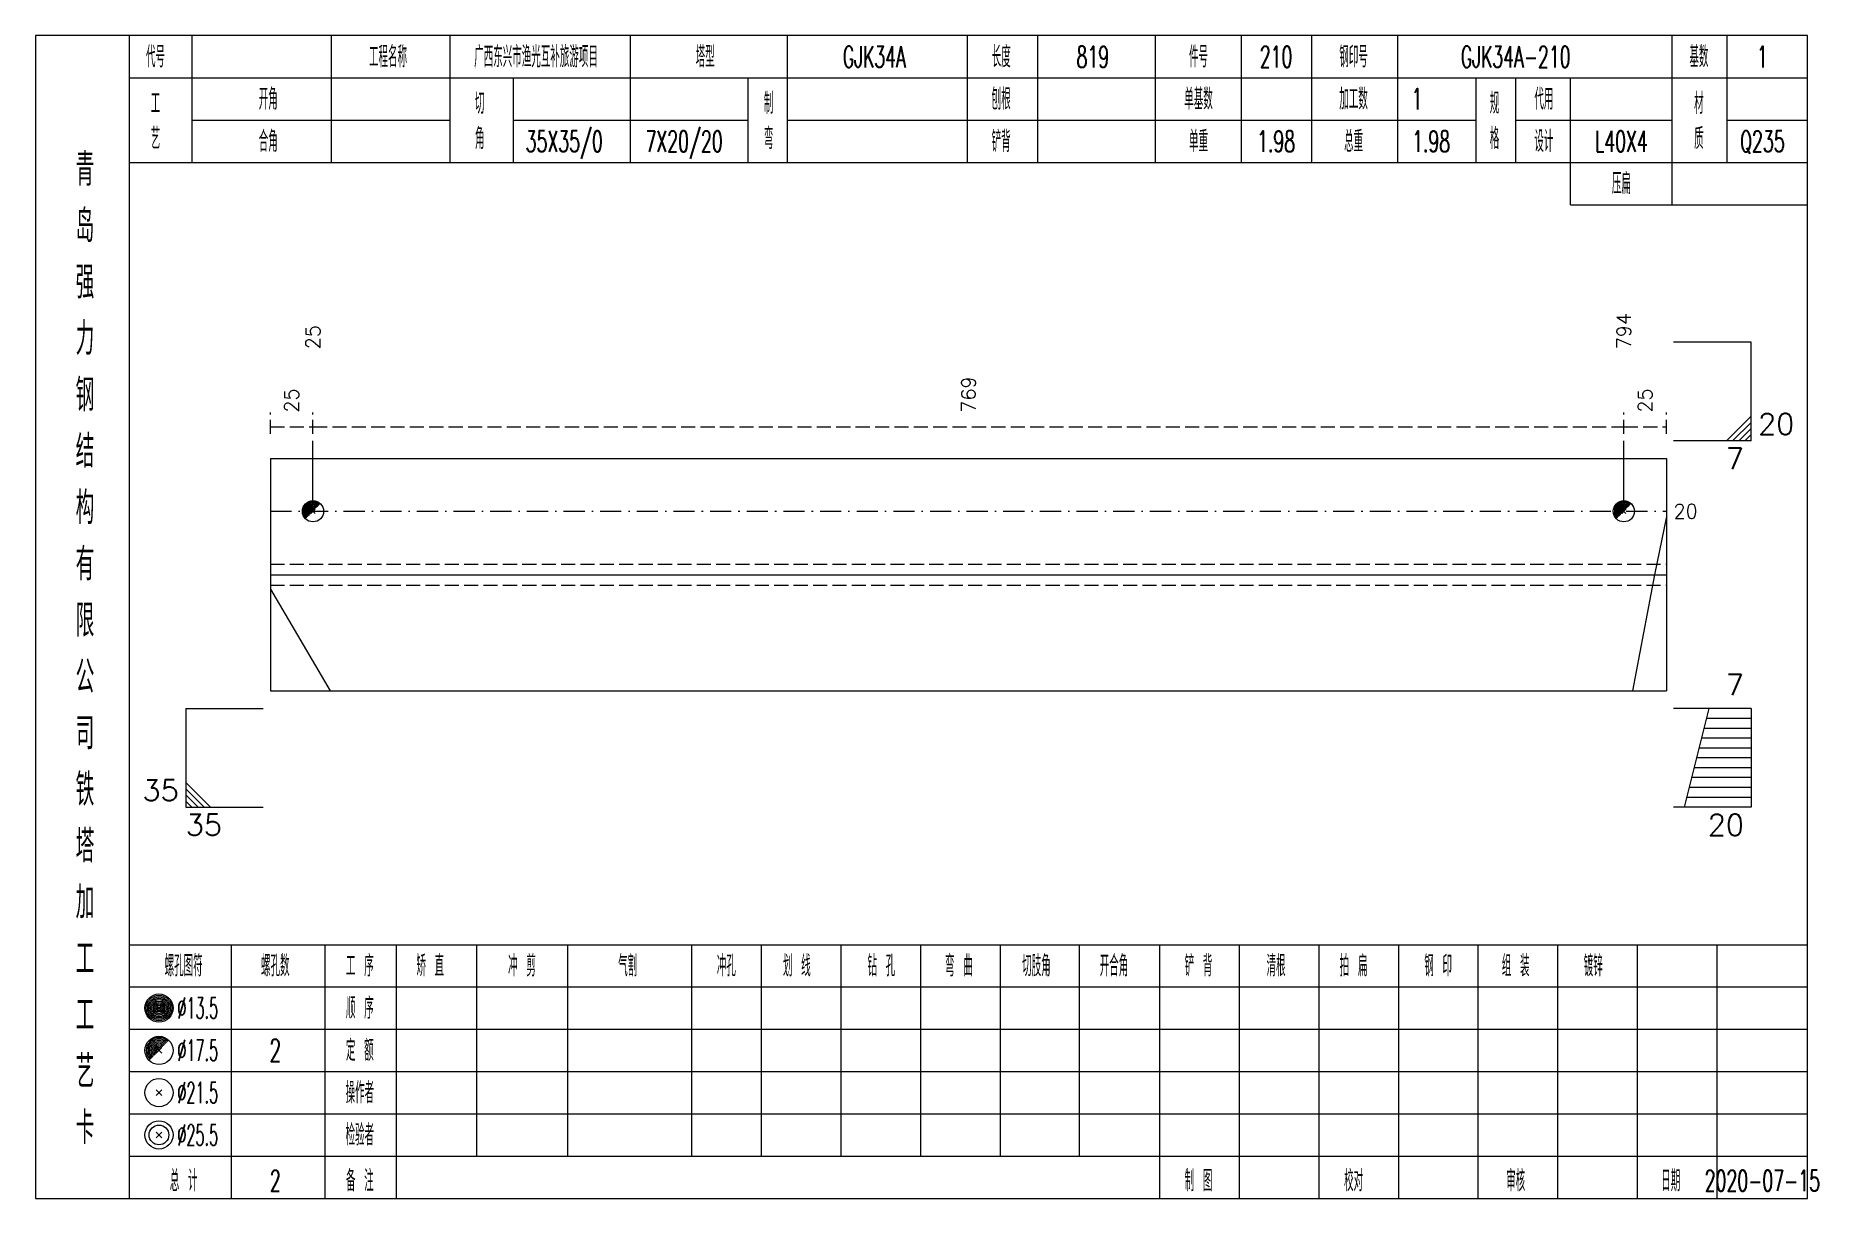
# Model space of a CAD drawing. Extents: x 0 to 2606, y -377 to 6479.
# Drawn here: x 261.4 to 514.3, y 6125 to 6290 of the extents above; entities that cross this region are included whole.
import ezdxf
from ezdxf.enums import TextEntityAlignment as Align

# ---------------------------------------------------------------- set-up
doc = ezdxf.new("R2010")
doc.units = 0
doc.header["$MEASUREMENT"] = 0
doc.linetypes.add('一点画线', pattern=[5.2, 3, -1, 0.2, -1])
doc.linetypes.add('虚线', pattern=[2.75, 2, -0.75])
doc.layers.get('0').update_dxf_attribs({"linetype": 'CONTINUOUS', "lineweight": 25})
doc.layers.add('1', color=7, linetype='CONTINUOUS', lineweight=25)
doc.layers.add('4', color=7, linetype='CONTINUOUS', lineweight=25)
doc.styles.get("Standard").update_dxf_attribs({"font": 'simplex.shx', "width": 0.7, "height": 3, "bigfont": 'gbhzfs.shx'})

msp = doc.modelspace()

# ---------------------------------------------------------------- texts
at = {"color": 7, "linetype": 'Continuous', "lineweight": 13}
for s, p in [('794', (486.75, 6245.5)), ('25', (300.75, 6245.5))]:
    msp.add_text(s, height=2, rotation=90, dxfattribs=at).set_placement(p, align=Align.MIDDLE_LEFT)
at = {"color": 8, "linetype": 'Continuous', "lineweight": 9}
for s, p in [('769', (393.75, 6236.5)), ('25', (297.72, 6236.5)), ('25', (489.78, 6236.5))]:
    msp.add_text(s, height=2, rotation=90, dxfattribs=at).set_placement(p, align=Align.MIDDLE_LEFT)
at = {"color": 7, "linetype": 'Continuous', "lineweight": 13}
msp.add_text('20', height=3, dxfattribs=at).set_placement((505.8, 6232.5), align=Align.BOTTOM_LEFT)
for s, p in [('7', (503.8, 6231.5)), ('20', (503.8, 6179.5))]:
    msp.add_text(s, height=3, dxfattribs=at).set_placement(p, align=Align.TOP_RIGHT)
msp.add_text('20', height=2, dxfattribs=at).set_placement((493.8, 6222.5), align=Align.MIDDLE_LEFT)
for s, p in [('7', (503.8, 6195.5)), ('35', (281.7, 6180.5))]:
    msp.add_text(s, height=3, dxfattribs=at).set_placement(p, align=Align.BOTTOM_RIGHT)
msp.add_text('35', height=3, dxfattribs=at).set_placement((282.7, 6179.5), align=Align.TOP_LEFT)
at = {"layer": '4', "color": 1, "linetype": 'Continuous', "lineweight": 13}
for s, height, width, p in [('代号', 3, 0.6, (278.4, 6287)), ('工程名称', 3, 0.6, (311.4, 6287)), ('广西东兴市渔光互补旅游项目', 3, 0.6, (332.4, 6287)), ('塔型', 3, 0.6, (356.4, 6287)), ('GJK34A', 3, 0.6, (380.4, 6287)), ('长度', 3, 0.6, (398.4, 6287)), ('819', 3, 0.6, (411.4, 6287)), ('件号', 3, 0.6, (426.4, 6287)), ('210', 3, 0.6, (437.4, 6287)), ('钢印号', 3, 0.6, (448.4, 6287)), ('GJK34A-210', 3, 0.6, (471.4, 6287)), ('基数', 3, 0.6, (497.4, 6287)), ('1', 3, 0.6, (506.4, 6287)), ('工', 3, 0.6, (278.4, 6280.4)), ('开角', 3, 0.6, (294.4, 6281)), ('切', 3, 0.6, (324.4, 6280.4)), ('制', 3, 0.6, (365.4, 6280.4)), ('刨根', 3, 0.6, (398.4, 6281)), ('单基数', 3, 0.6, (426.4, 6281)), ('加工数', 3, 0.6, (448.4, 6281)), ('1', 3, 0.6, (457.4, 6281)), ('规', 3, 0.6, (468.4, 6280.4)), ('代用', 3, 0.6, (475.4, 6281)), ('材', 3, 0.6, (497.4, 6280.4)), ('艺', 3, 0.6, (278.4, 6275.4)), ('合角', 3, 0.6, (294.4, 6275)), ('角', 3, 0.6, (324.4, 6275.4)), ('35X35/0', 3, 0.6, (336.4, 6275)), ('7X20/20', 3, 0.6, (353.4, 6275)), ('弯', 3, 0.6, (365.4, 6275.4)), ('铲背', 3, 0.6, (398.4, 6275)), ('单重', 3, 0.6, (426.4, 6275)), ('1.98', 3, 0.6, (437.4, 6275)), ('总重', 3, 0.6, (448.4, 6275)), ('1.98', 3, 0.6, (459.4, 6275)), ('格', 3, 0.6, (468.4, 6275.4)), ('设计', 3, 0.6, (475.4, 6275)), ('L40X4', 3, 0.6, (486.4, 6275)), ('质', 3, 0.6, (497.4, 6275.4)), ('Q235', 3, 0.6, (506.4, 6275)), ('青', 4.6, 0.8, (268.4, 6271)), ('压扁', 3, 0.6, (486.4, 6269)), ('岛', 4.6, 0.8, (268.4, 6263)), ('强', 4.6, 0.8, (268.4, 6255)), ('力', 4.6, 0.8, (268.4, 6247)), ('钢', 4.6, 0.8, (268.4, 6239)), ('结', 4.6, 0.8, (268.4, 6231)), ('构', 4.6, 0.8, (268.4, 6223)), ('有', 4.6, 0.8, (268.4, 6215)), ('限', 4.6, 0.8, (268.4, 6207)), ('公', 4.6, 0.8, (268.4, 6199)), ('司', 4.6, 0.8, (268.4, 6191)), ('铁', 4.6, 0.8, (268.4, 6183)), ('塔', 4.6, 0.8, (268.4, 6175)), ('加', 4.6, 0.8, (268.4, 6167)), ('工', 4.6, 0.8, (268.4, 6159)), ('螺孔图符', 3, 0.6, (282.4, 6158)), ('螺孔数', 3, 0.6, (295.4, 6158)), ('工 序', 3, 0.6, (307.4, 6158)), ('矫 直', 3, 0.6, (317.4, 6158)), ('冲 剪', 3, 0.6, (330.4, 6158)), ('气割', 3, 0.6, (345.4, 6158)), ('冲孔', 3, 0.6, (359.4, 6158)), ('划 线', 3, 0.6, (369.4, 6158)), ('钻 孔', 3, 0.6, (381.4, 6158)), ('弯 曲', 3, 0.6, (392.4, 6158)), ('切肢角', 3, 0.6, (403.4, 6158)), ('开合角', 3, 0.6, (414.4, 6158)), ('铲 背', 3, 0.6, (426.4, 6158)), ('清根', 3, 0.6, (437.4, 6158)), ('拍 扁', 3, 0.6, (448.4, 6158)), ('钢 印', 3, 0.6, (460.4, 6158)), ('组 装', 3, 0.6, (471.4, 6158)), ('镀锌', 3, 0.6, (482.4, 6158)), ('工', 4.6, 0.8, (268.4, 6151)), ('%%C13.5', 3, 0.5, (284.4, 6152)), ('顺 序', 3, 0.6, (307.4, 6152)), ('%%C17.5', 3, 0.5, (284.4, 6146)), ('2', 3.2, 0.6, (295.4, 6146)), ('定 额', 3, 0.6, (307.4, 6146)), ('艺', 4.6, 0.8, (268.4, 6143)), ('操作者', 3, 0.6, (307.4, 6140)), ('%%C21.5', 3, 0.5, (284.4, 6140)), ('卡', 4.6, 0.8, (268.4, 6135)), ('%%C25.5', 3, 0.5, (284.4, 6134)), ('检验者', 3, 0.6, (307.4, 6134)), ('总 计', 3, 0.6, (282.4, 6127.5)), ('2', 3, 0.6, (295.4, 6127.5)), ('备 注', 3, 0.6, (307.4, 6127.5)), ('制 图', 3, 0.6, (426.4, 6127.5)), ('校对', 3, 0.6, (448.4, 6127.5)), ('审核', 3, 0.6, (471.4, 6127.5)), ('日期', 3, 0.6, (493.4, 6127.5)), ('2020-07-15', 3, 0.6, (506.4, 6127.5))]:
    msp.add_text(s, height=height, dxfattribs=dict(at, width=width)).set_placement(p, align=Align.MIDDLE_CENTER)

# ---------------------------------------------------------------- linework, layer by layer
at = {"color": 7, "linetype": 'Continuous', "lineweight": 13}
for p, q in [((504.8, 6246.5), (493.8, 6246.5)), ((504.8, 6232.5), (504.8, 6246.5)), ((501.3, 6232.5), (504.8, 6236)), ((502.18, 6232.5), (504.8, 6235.12)), ((503.05, 6232.5), (504.8, 6234.25)), ((503.93, 6232.5), (504.8, 6233.38)), ((300.75, 6222.5), (300.75, 6232.5)), ((486.75, 6222.5), (486.75, 6232.5)), ((504.8, 6232.5), (493.8, 6232.5)), ((492.8, 6221.75), (491.11, 6213.5)), ((491.11, 6213.5), (487.96, 6197)), ((294.7, 6211.44), (303.17, 6197)), ((282.7, 6194.5), (293.7, 6194.5)), ((282.7, 6194.5), (282.7, 6180.5)), ((504.8, 6194.5), (493.8, 6194.5)), ((498.8, 6194.5), (495.3, 6180.5)), ((504.8, 6193.1), (498.45, 6193.1)), ((504.8, 6194.5), (504.8, 6180.5)), ((504.8, 6190.3), (497.75, 6190.3)), ((504.8, 6191.7), (498.1, 6191.7)), ((504.8, 6187.5), (497.05, 6187.5)), ((504.8, 6188.9), (497.4, 6188.9)), ((504.8, 6184.7), (496.35, 6184.7)), ((504.8, 6186.1), (496.7, 6186.1)), ((286.2, 6180.5), (282.7, 6184)), ((285.32, 6180.5), (282.7, 6183.12)), ((284.45, 6180.5), (282.7, 6182.25)), ((504.8, 6183.3), (496, 6183.3)), ((283.57, 6180.5), (282.7, 6181.38)), ((282.7, 6180.5), (293.7, 6180.5)), ((504.8, 6180.5), (493.8, 6180.5)), ((504.8, 6181.9), (495.65, 6181.9))]:
    msp.add_line(p, q, dxfattribs=at)
at = {"color": 8, "linetype": '虚线', "lineweight": 9}
for p, q in [((294.7, 6233.5), (294.7, 6236.5)), ((300.75, 6233.5), (300.75, 6236.5)), ((300.75, 6233.5), (300.75, 6236.5)), ((486.75, 6233.5), (486.75, 6236.5)), ((486.75, 6233.5), (486.75, 6236.5)), ((492.8, 6233.5), (492.8, 6236.5)), ((294.7, 6234.5), (300.75, 6234.5)), ((300.75, 6234.5), (486.75, 6234.5)), ((486.75, 6234.5), (492.8, 6234.5))]:
    msp.add_line(p, q, dxfattribs=at)
at = {"color": 7, "linetype": 'Continuous', "lineweight": 18}
for p, q in [((294.7, 6230), (294.7, 6197)), ((294.7, 6230), (492.8, 6230)), ((492.8, 6230), (492.8, 6197)), ((294.7, 6213.5), (492.8, 6213.5))]:
    msp.add_line(p, q, dxfattribs=at)
at = {"color": 3, "linetype": '一点画线', "lineweight": 13}
msp.add_line((294.7, 6222.5), (492.8, 6222.5), dxfattribs=at)
at = {"color": 7, "linetype": 'Continuous', "lineweight": 0}
for p, q in [((300.45, 6222.2), (301.05, 6222.8)), ((300.45, 6222.8), (301.05, 6222.2)), ((486.45, 6222.2), (487.05, 6222.8)), ((486.45, 6222.8), (487.05, 6222.2))]:
    msp.add_line(p, q, dxfattribs=at)
at = {"color": 1, "linetype": '虚线', "lineweight": 18}
for p, q in [((294.7, 6215), (492.8, 6215)), ((294.7, 6212), (492.8, 6212))]:
    msp.add_line(p, q, dxfattribs=at)
at = {"color": 7, "linetype": 'Continuous', "lineweight": 13}
for centre in [(300.75, 6222.5), (486.75, 6222.5)]:
    msp.add_circle(centre, 1.5, dxfattribs=at)
for centre, radius in [((300.75, 6222.5), 1.35), ((300.75, 6222.5), 1.2), ((300.75, 6222.5), 1.05), ((300.75, 6222.5), 0.9), ((300.75, 6222.5), 0.75), ((300.75, 6222.5), 0.6), ((300.75, 6222.5), 0.45), ((300.75, 6222.5), 0.3), ((300.75, 6222.5), 0.15), ((486.75, 6222.5), 1.35), ((486.75, 6222.5), 1.2), ((486.75, 6222.5), 1.05), ((486.75, 6222.5), 0.9), ((486.75, 6222.5), 0.75), ((486.75, 6222.5), 0.6), ((486.75, 6222.5), 0.45), ((486.75, 6222.5), 0.3), ((486.75, 6222.5), 0.15)]:
    msp.add_arc(centre, radius, 45, 225, dxfattribs=at)
at = {"layer": '1', "color": 7, "linetype": 'Continuous', "lineweight": 18}
msp.add_line((294.7, 6197), (492.8, 6197), dxfattribs=at)
at = {"layer": '4', "color": 1, "linetype": 'Continuous', "lineweight": 18}
for p, q in [((274.7, 6125), (274.7, 6290)), ((283.6, 6272), (283.6, 6290)), ((303.4, 6272), (303.4, 6290)), ((320.2, 6272), (320.2, 6290)), ((345.8, 6272), (345.8, 6290)), ((368.1, 6272), (368.1, 6290)), ((393.6, 6272), (393.6, 6290)), ((403.6, 6272), (403.6, 6290)), ((420.3, 6272), (420.3, 6290)), ((432.5, 6272), (432.5, 6290)), ((442.5, 6272), (442.5, 6290)), ((454.7, 6272), (454.7, 6290)), ((493.6, 6266), (493.6, 6290)), ((501.4, 6272), (501.4, 6290)), ((274.7, 6284), (512.8, 6284)), ((329.2, 6272), (329.2, 6284)), ((362.5, 6272), (362.5, 6284)), ((465.8, 6272), (465.8, 6284)), ((471.4, 6272), (471.4, 6284)), ((479.2, 6266), (479.2, 6284)), ((283.6, 6278), (320.2, 6278)), ((329.2, 6278), (362.5, 6278)), ((368.1, 6278), (465.8, 6278)), ((471.4, 6278), (493.6, 6278)), ((501.4, 6278), (512.8, 6278)), ((274.7, 6272), (512.8, 6272)), ((479.2, 6266), (512.8, 6266)), ((274.7, 6161), (512.8, 6161)), ((289.2, 6125), (289.2, 6161)), ((302.5, 6125), (302.5, 6161)), ((312.6, 6125), (312.6, 6161)), ((324, 6131), (324, 6161)), ((336.9, 6131), (336.9, 6161)), ((354.5, 6131), (354.5, 6161)), ((364.4, 6131), (364.4, 6161)), ((375.7, 6131), (375.7, 6161)), ((387, 6131), (387, 6161)), ((398.3, 6131), (398.3, 6161)), ((409.5, 6131), (409.5, 6161)), ((420.9, 6131), (420.9, 6161)), ((432.2, 6131), (432.2, 6161)), ((443.5, 6131), (443.5, 6161)), ((454.8, 6131), (454.8, 6161)), ((466.1, 6131), (466.1, 6161)), ((477.4, 6131), (477.4, 6161)), ((488.7, 6131), (488.7, 6161)), ((500, 6131), (500, 6161)), ((274.7, 6155), (512.8, 6155)), ((274.7, 6149), (512.8, 6149)), ((274.7, 6143), (512.8, 6143)), ((274.7, 6137), (512.8, 6137)), ((274.7, 6131), (512.8, 6131)), ((420.9, 6125), (420.9, 6131)), ((432.2, 6125), (432.2, 6131)), ((443.5, 6125), (443.5, 6131)), ((454.8, 6125), (454.8, 6131)), ((466.1, 6125), (466.1, 6131)), ((477.4, 6125), (477.4, 6131)), ((488.7, 6125), (488.7, 6131)), ((500, 6125), (500, 6131))]:
    msp.add_line(p, q, dxfattribs=at)
at = {"layer": '4', "color": 7, "linetype": 'Continuous', "lineweight": 13}
for p, q in [((278.7, 6151.8), (279.1, 6152.2)), ((279.1, 6151.8), (278.7, 6152.2)), ((278.5, 6139.6), (279.3, 6140.4)), ((279.3, 6139.6), (278.5, 6140.4)), ((278.5, 6133.6), (279.3, 6134.4)), ((279.3, 6133.6), (278.5, 6134.4))]:
    msp.add_line(p, q, dxfattribs=at)
at = {"layer": '4', "color": 7, "linetype": 'Continuous', "lineweight": 0}
for p, q in [((278.5, 6145.6), (279.3, 6146.4)), ((278.5, 6146.4), (279.3, 6145.6))]:
    msp.add_line(p, q, dxfattribs=at)
at = {"layer": '4', "color": 1, "linetype": 'Continuous', "lineweight": 18}
msp.add_lwpolyline([(261.4, 6290), (261.4, 6125), (512.8, 6125), (512.8, 6290)], close=True, dxfattribs=at)
at = {"layer": '4', "color": 7, "linetype": 'Continuous', "lineweight": 13}
for centre, radius in [((278.9, 6152), 2), ((278.9, 6152), 1.8), ((278.9, 6152), 1.6), ((278.9, 6152), 1.4), ((278.9, 6152), 1.2), ((278.9, 6152), 1), ((278.9, 6152), 0.8), ((278.9, 6152), 0.6), ((278.9, 6152), 0.4), ((278.9, 6152), 0.2), ((278.9, 6146), 2), ((278.9, 6140), 2), ((278.9, 6134), 2), ((278.9, 6134), 1.4)]:
    msp.add_circle(centre, radius, dxfattribs=at)
for radius in [1.8, 1.6, 1.4, 1.2, 1, 0.8, 0.6, 0.4, 0.2]:
    msp.add_arc((278.9, 6146), radius, 45, 225, dxfattribs=at)

msp.set_redraw_order([(e.dxf.handle, doc.entitydb.next_handle()) for e in msp.query("TEXT MTEXT ATTDEF DIMENSION ARC_DIMENSION")])  # texts and dimensions are drawn at this point

doc.saveas('drawing.dxf')
